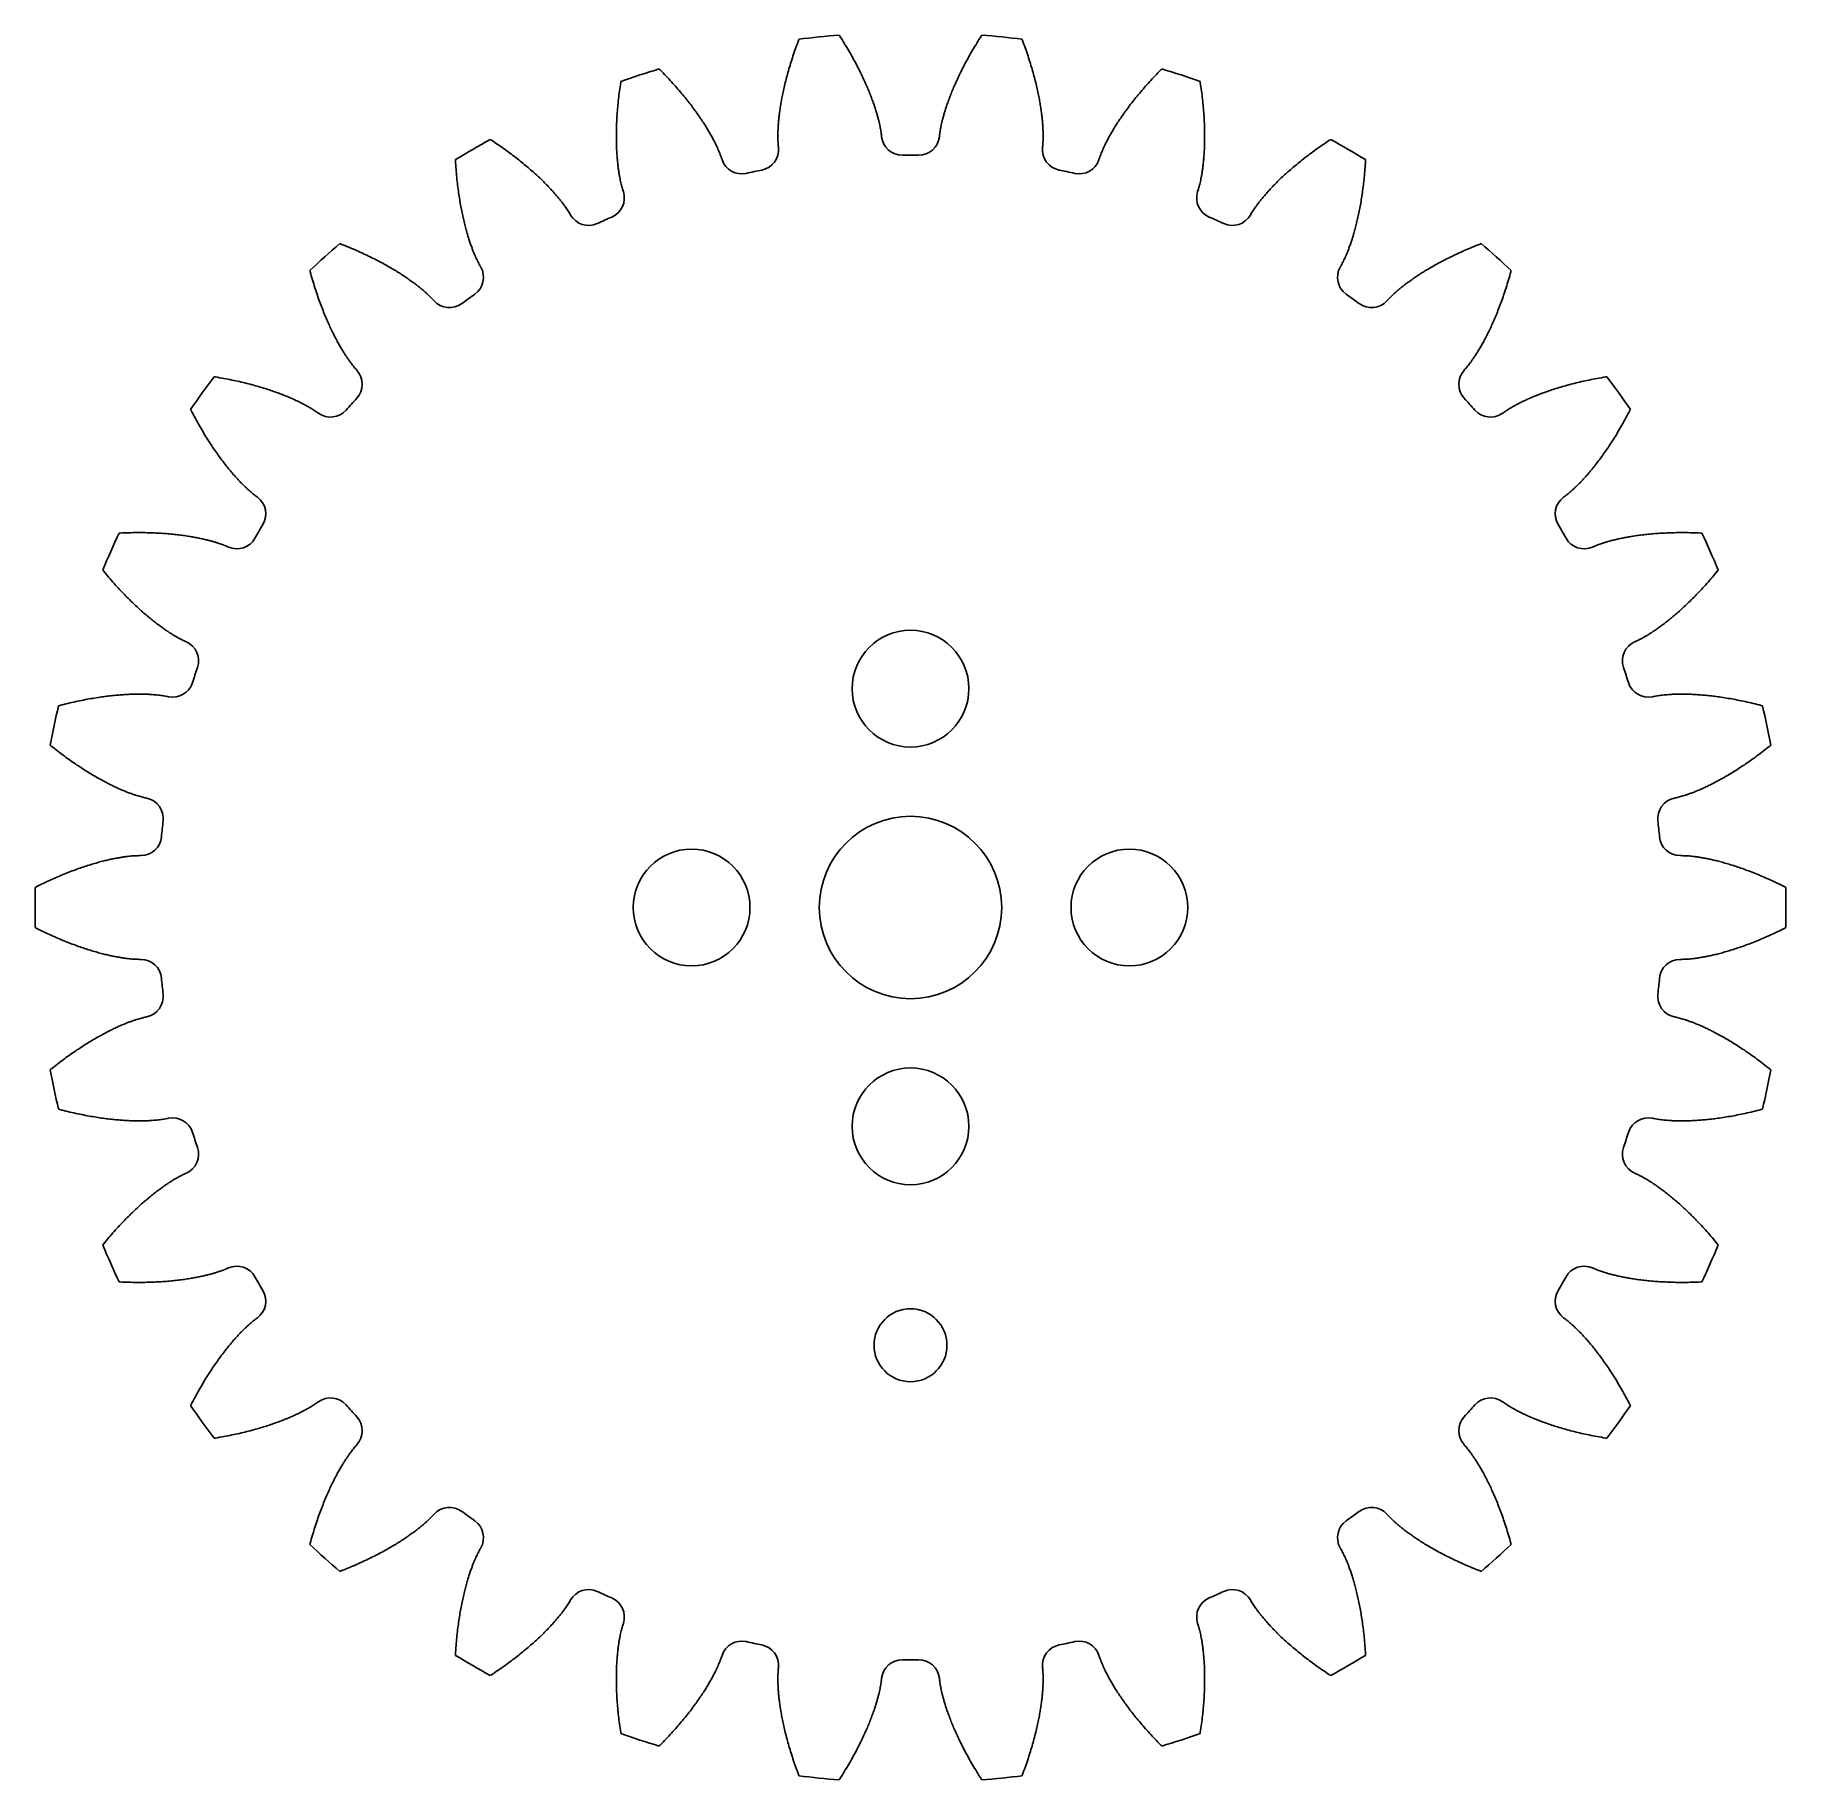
# Model space of a CAD drawing. Header units: millimetres. Extents: x -24 to 24, y -23.9 to 23.9.
import ezdxf

# ---------------------------------------------------------------- set-up
doc = ezdxf.new("R2010")
doc.units = ezdxf.units.MM

msp = doc.modelspace()

# ---------------------------------------------------------------- linework, layer by layer
at = {"color": 7, "linetype": 'Continuous', "lineweight": 25}
for centre, radius in [((0, 6), 1.6), ((0, 0), 2.5), ((-6, 0), 1.6), ((6, 0), 1.6), ((0, -6), 1.6), ((0, -12), 1)]:
    msp.add_circle(centre, radius, dxfattribs=at)
for centre, radius, start, end in [((0, 0), 24, 94.6811, 97.3189), ((0, 0), 24, 82.6811, 85.3189), ((0, 0), 24, 106.6811, 109.3189), ((0, 0), 24, 70.6811, 73.3189), ((-0.224, 21.194), 0.57, 186.3611, 270.6066), ((0.224, 21.194), 0.57, 269.3934, 353.6389), ((0, 0), 24, 118.6811, 121.3189), ((-4.187, 20.777), 0.57, 281.3934, 5.6389), ((4.187, 20.777), 0.57, 174.3611, 258.6066), ((0, 0), 24, 58.6811, 61.3189), ((-4.626, 20.684), 0.57, 198.3611, 282.6066), ((0, 0), 20.625, 101.3934, 102.6066), ((0, 0), 20.625, 89.3934, 90.6066), ((0, 0), 20.625, 77.3934, 78.6066), ((4.626, 20.684), 0.57, 257.3934, 341.6389), ((-8.415, 19.453), 0.57, 293.3934, 17.6389), ((8.415, 19.453), 0.57, 162.3611, 246.6066), ((-8.825, 19.27), 0.57, 210.3611, 294.6066), ((0, 0), 20.625, 113.3934, 114.6066), ((0, 0), 20.625, 65.3934, 66.6066), ((8.825, 19.27), 0.57, 245.3934, 329.6389), ((0, 0), 24, 130.6811, 133.3189), ((0, 0), 24, 46.6811, 49.3189), ((-12.276, 17.278), 0.57, 305.3934, 29.6389), ((12.276, 17.278), 0.57, 150.3611, 234.6066), ((0, 0), 20.625, 125.3934, 126.6066), ((0, 0), 20.625, 53.3934, 54.6066), ((-12.639, 17.014), 0.57, 222.3611, 306.6066), ((12.639, 17.014), 0.57, 233.3934, 317.6389), ((0, 0), 24, 142.6811, 145.3189), ((-15.6, 14.348), 0.57, 317.3934, 41.6389), ((15.6, 14.348), 0.57, 138.3611, 222.6066), ((0, 0), 24, 34.6811, 37.3189), ((0, 0), 20.625, 137.3934, 138.6066), ((0, 0), 20.625, 41.3934, 42.6066), ((-15.9, 14.015), 0.57, 234.3611, 318.6066), ((15.9, 14.015), 0.57, 221.3934, 305.6389), ((-18.242, 10.791), 0.57, 329.3934, 53.6389), ((18.242, 10.791), 0.57, 126.3611, 210.6066), ((0, 0), 24, 154.6811, 157.3189), ((-18.467, 10.403), 0.57, 246.3611, 330.6066), ((0, 0), 20.625, 149.3934, 150.6066), ((0, 0), 20.625, 29.3934, 30.6066), ((18.467, 10.403), 0.57, 209.3934, 293.6389), ((0, 0), 24, 22.6811, 25.3189), ((-20.087, 6.763), 0.57, 341.3934, 65.6389), ((20.087, 6.763), 0.57, 114.3611, 198.6066), ((0, 0), 20.625, 161.3934, 162.6066), ((0, 0), 20.625, 17.3934, 18.6066), ((-20.226, 6.336), 0.57, 258.3611, 342.6066), ((20.226, 6.336), 0.57, 197.3934, 281.6389), ((0, 0), 24, 166.6811, 169.3189), ((0, 0), 24, 10.6811, 13.3189), ((-21.054, 2.439), 0.57, 353.3934, 77.6389), ((21.054, 2.439), 0.57, 102.3611, 186.6066), ((-21.101, 1.992), 0.57, 270.3611, 354.6066), ((0, 0), 20.625, 173.3934, 174.6066), ((0, 0), 20.625, 5.3934, 6.6066), ((21.101, 1.992), 0.57, 185.3934, 269.6389), ((0, 0), 24, 178.6811, 181.3189), ((0, 0), 24, 358.6811, 1.3189), ((-21.101, -1.992), 0.57, 5.3934, 89.6389), ((21.101, -1.992), 0.57, 90.3611, 174.6066), ((-21.054, -2.439), 0.57, 282.3611, 6.6066), ((0, 0), 20.625, 185.3934, 186.6066), ((21.054, -2.439), 0.57, 173.3934, 257.6389), ((0, 0), 20.625, 353.3934, 354.6066), ((0, 0), 24, 190.6811, 193.3189), ((0, 0), 24, 346.6811, 349.3189), ((-20.226, -6.336), 0.57, 17.3934, 101.6389), ((0, 0), 20.625, 197.3934, 198.6066), ((0, 0), 20.625, 341.3934, 342.6066), ((20.226, -6.336), 0.57, 78.3611, 162.6066), ((-20.087, -6.763), 0.57, 294.3611, 18.6066), ((20.087, -6.763), 0.57, 161.3934, 245.6389), ((0, 0), 24, 202.6811, 205.3189), ((0, 0), 24, 334.6811, 337.3189), ((-18.467, -10.403), 0.57, 29.3934, 113.6389), ((18.467, -10.403), 0.57, 66.3611, 150.6066), ((0, 0), 20.625, 209.3934, 210.6066), ((-18.242, -10.791), 0.57, 306.3611, 30.6066), ((18.242, -10.791), 0.57, 149.3934, 233.6389), ((0, 0), 20.625, 329.3934, 330.6066), ((0, 0), 24, 214.6811, 217.3189), ((-15.9, -14.015), 0.57, 41.3934, 125.6389), ((0, 0), 20.625, 221.3934, 222.6066), ((0, 0), 20.625, 317.3934, 318.6066), ((15.9, -14.015), 0.57, 54.3611, 138.6066), ((0, 0), 24, 322.6811, 325.3189), ((-15.6, -14.348), 0.57, 318.3611, 42.6066), ((15.6, -14.348), 0.57, 137.3934, 221.6389), ((-12.639, -17.014), 0.57, 53.3934, 137.6389), ((0, 0), 20.625, 233.3934, 234.6066), ((0, 0), 20.625, 305.3934, 306.6066), ((12.639, -17.014), 0.57, 42.3611, 126.6066), ((-12.276, -17.278), 0.57, 330.3611, 54.6066), ((12.276, -17.278), 0.57, 125.3934, 209.6389), ((0, 0), 24, 226.6811, 229.3189), ((0, 0), 24, 310.6811, 313.3189), ((-8.825, -19.27), 0.57, 65.3934, 149.6389), ((8.825, -19.27), 0.57, 30.3611, 114.6066), ((0, 0), 20.625, 245.3934, 246.6066), ((-8.415, -19.453), 0.57, 342.3611, 66.6066), ((8.415, -19.453), 0.57, 113.3934, 197.6389), ((0, 0), 20.625, 293.3934, 294.6066), ((-4.626, -20.684), 0.57, 77.3934, 161.6389), ((0, 0), 20.625, 257.3934, 258.6066), ((0, 0), 20.625, 281.3934, 282.6066), ((4.626, -20.684), 0.57, 18.3611, 102.6066), ((0, 0), 24, 238.6811, 241.3189), ((-4.187, -20.777), 0.57, 354.3611, 78.6066), ((-0.224, -21.194), 0.57, 89.3934, 173.6389), ((0, 0), 20.625, 269.3934, 270.6066), ((0.224, -21.194), 0.57, 6.3611, 90.6066), ((4.187, -20.777), 0.57, 101.3934, 185.6389), ((0, 0), 24, 298.6811, 301.3189), ((0, 0), 24, 250.6811, 253.3189), ((0, 0), 24, 286.6811, 289.3189), ((0, 0), 24, 262.6811, 265.3189), ((0, 0), 24, 274.6811, 277.3189)]:
    msp.add_arc(centre, radius, start, end, dxfattribs=at)
for points, knots in [([(-3.62, 20.833), (-3.621, 20.85), (-3.627, 20.911), (-3.633, 20.994), (-3.636, 21.086), (-3.636, 21.159), (-3.635, 21.242), (-3.631, 21.335), (-3.626, 21.436), (-3.617, 21.547), (-3.605, 21.667), (-3.59, 21.796), (-3.57, 21.935), (-3.546, 22.081), (-3.517, 22.237), (-3.483, 22.401), (-3.443, 22.574), (-3.398, 22.755), (-3.346, 22.944), (-3.288, 23.141), (-3.222, 23.345), (-3.149, 23.557), (-3.093, 23.711), (-3.061, 23.794), (-3.057, 23.804)], [0.1146165, 0.1146165, 0.1146165, 0.1146165, 0.1254622, 0.1552512, 0.169305, 0.18542, 0.2035964, 0.223834, 0.246133, 0.2704933, 0.296915, 0.3253979, 0.3559422, 0.3885477, 0.4232146, 0.4599428, 0.4987324, 0.5395832, 0.5824954, 0.6274688, 0.6745036, 0.7235997, 0.7747571, 0.7819976, 0.7819976, 0.7819976, 0.7819976]), ([(-1.959, 23.92), (-1.953, 23.911), (-1.904, 23.836), (-1.817, 23.697), (-1.702, 23.505), (-1.595, 23.319), (-1.497, 23.138), (-1.407, 22.964), (-1.325, 22.797), (-1.251, 22.636), (-1.183, 22.482), (-1.123, 22.336), (-1.068, 22.197), (-1.021, 22.066), (-0.979, 21.943), (-0.942, 21.828), (-0.91, 21.722), (-0.884, 21.623), (-0.861, 21.534), (-0.843, 21.453), (-0.828, 21.381), (-0.811, 21.291), (-0.8, 21.208), (-0.793, 21.147), (-0.791, 21.131)], [0.3326189, 0.3326189, 0.3326189, 0.3326189, 0.3398594, 0.3910168, 0.4401129, 0.4871477, 0.5321212, 0.5750333, 0.6158842, 0.6546737, 0.6914019, 0.7260688, 0.7586744, 0.7892186, 0.8177016, 0.8441232, 0.8684835, 0.8907825, 0.9110201, 0.9291965, 0.9453115, 0.9593653, 0.9891543, 1, 1, 1, 1]), ([(0.791, 21.131), (0.793, 21.147), (0.8, 21.208), (0.811, 21.291), (0.828, 21.381), (0.843, 21.453), (0.861, 21.534), (0.884, 21.623), (0.91, 21.722), (0.942, 21.828), (0.979, 21.943), (1.021, 22.066), (1.068, 22.197), (1.123, 22.336), (1.183, 22.482), (1.251, 22.636), (1.325, 22.797), (1.407, 22.964), (1.497, 23.138), (1.595, 23.319), (1.702, 23.505), (1.817, 23.697), (1.904, 23.836), (1.953, 23.911), (1.959, 23.92)], [0.1146165, 0.1146165, 0.1146165, 0.1146165, 0.1254622, 0.1552512, 0.169305, 0.18542, 0.2035964, 0.223834, 0.246133, 0.2704933, 0.296915, 0.3253979, 0.3559422, 0.3885477, 0.4232146, 0.4599428, 0.4987324, 0.5395832, 0.5824954, 0.6274688, 0.6745036, 0.7235997, 0.7747571, 0.7819976, 0.7819976, 0.7819976, 0.7819976]), ([(3.057, 23.804), (3.061, 23.794), (3.093, 23.711), (3.149, 23.557), (3.222, 23.345), (3.288, 23.141), (3.346, 22.944), (3.398, 22.755), (3.443, 22.574), (3.483, 22.401), (3.517, 22.237), (3.546, 22.081), (3.57, 21.935), (3.59, 21.796), (3.605, 21.667), (3.617, 21.547), (3.626, 21.436), (3.631, 21.335), (3.635, 21.242), (3.636, 21.159), (3.636, 21.086), (3.633, 20.994), (3.627, 20.911), (3.621, 20.85), (3.62, 20.833)], [0.3326189, 0.3326189, 0.3326189, 0.3326189, 0.3398594, 0.3910168, 0.4401129, 0.4871477, 0.5321212, 0.5750333, 0.6158842, 0.6546737, 0.6914019, 0.7260688, 0.7586744, 0.7892186, 0.8177016, 0.8441232, 0.8684835, 0.8907825, 0.9110201, 0.9291965, 0.9453115, 0.9593653, 0.9891543, 1, 1, 1, 1]), ([(-7.872, 19.625), (-7.877, 19.641), (-7.896, 19.7), (-7.919, 19.78), (-7.94, 19.869), (-7.956, 19.941), (-7.972, 20.022), (-7.988, 20.113), (-8.003, 20.214), (-8.018, 20.324), (-8.031, 20.444), (-8.043, 20.574), (-8.052, 20.713), (-8.059, 20.862), (-8.064, 21.02), (-8.064, 21.188), (-8.062, 21.365), (-8.055, 21.551), (-8.043, 21.747), (-8.027, 21.952), (-8.006, 22.165), (-7.978, 22.388), (-7.955, 22.55), (-7.942, 22.638), (-7.94, 22.649)], [0.1146165, 0.1146165, 0.1146165, 0.1146165, 0.1254622, 0.1552512, 0.169305, 0.18542, 0.2035964, 0.223834, 0.246133, 0.2704933, 0.296915, 0.3253979, 0.3559422, 0.3885477, 0.4232146, 0.4599428, 0.4987324, 0.5395832, 0.5824954, 0.6274688, 0.6745036, 0.7235997, 0.7747571, 0.7819976, 0.7819976, 0.7819976, 0.7819976]), ([(-6.889, 22.99), (-6.881, 22.982), (-6.819, 22.919), (-6.705, 22.802), (-6.552, 22.638), (-6.409, 22.477), (-6.275, 22.321), (-6.151, 22.17), (-6.036, 22.023), (-5.93, 21.881), (-5.832, 21.745), (-5.742, 21.615), (-5.66, 21.49), (-5.586, 21.372), (-5.519, 21.26), (-5.46, 21.156), (-5.407, 21.058), (-5.36, 20.967), (-5.319, 20.884), (-5.285, 20.809), (-5.255, 20.741), (-5.22, 20.657), (-5.192, 20.579), (-5.172, 20.52), (-5.167, 20.504)], [0.3326189, 0.3326189, 0.3326189, 0.3326189, 0.3398594, 0.3910168, 0.4401129, 0.4871477, 0.5321212, 0.5750333, 0.6158842, 0.6546737, 0.6914019, 0.7260688, 0.7586744, 0.7892186, 0.8177016, 0.8441232, 0.8684835, 0.8907825, 0.9110201, 0.9291965, 0.9453115, 0.9593653, 0.9891543, 1, 1, 1, 1]), ([(5.167, 20.504), (5.172, 20.52), (5.192, 20.579), (5.22, 20.657), (5.255, 20.741), (5.285, 20.809), (5.319, 20.884), (5.36, 20.967), (5.407, 21.058), (5.46, 21.156), (5.519, 21.26), (5.586, 21.372), (5.66, 21.49), (5.742, 21.615), (5.832, 21.745), (5.93, 21.881), (6.036, 22.023), (6.151, 22.17), (6.275, 22.321), (6.409, 22.477), (6.552, 22.638), (6.705, 22.802), (6.819, 22.919), (6.881, 22.982), (6.889, 22.99)], [0.1146165, 0.1146165, 0.1146165, 0.1146165, 0.1254622, 0.1552512, 0.169305, 0.18542, 0.2035964, 0.223834, 0.246133, 0.2704933, 0.296915, 0.3253979, 0.3559422, 0.3885477, 0.4232146, 0.4599428, 0.4987324, 0.5395832, 0.5824954, 0.6274688, 0.6745036, 0.7235997, 0.7747571, 0.7819976, 0.7819976, 0.7819976, 0.7819976]), ([(7.94, 22.649), (7.942, 22.638), (7.955, 22.55), (7.978, 22.388), (8.006, 22.165), (8.027, 21.952), (8.043, 21.747), (8.055, 21.551), (8.062, 21.365), (8.064, 21.188), (8.064, 21.02), (8.059, 20.862), (8.052, 20.713), (8.043, 20.574), (8.031, 20.444), (8.018, 20.324), (8.003, 20.214), (7.988, 20.113), (7.972, 20.022), (7.956, 19.941), (7.94, 19.869), (7.919, 19.78), (7.896, 19.7), (7.877, 19.641), (7.872, 19.625)], [0.3326189, 0.3326189, 0.3326189, 0.3326189, 0.3398594, 0.3910168, 0.4401129, 0.4871477, 0.5321212, 0.5750333, 0.6158842, 0.6546737, 0.6914019, 0.7260688, 0.7586744, 0.7892186, 0.8177016, 0.8441232, 0.8684835, 0.8907825, 0.9110201, 0.9291965, 0.9453115, 0.9593653, 0.9891543, 1, 1, 1, 1]), ([(-11.518, 21.055), (-11.509, 21.049), (-11.435, 21.001), (-11.299, 20.91), (-11.115, 20.781), (-10.942, 20.654), (-10.779, 20.529), (-10.626, 20.406), (-10.483, 20.287), (-10.349, 20.17), (-10.225, 20.058), (-10.11, 19.949), (-10.005, 19.844), (-9.908, 19.744), (-9.819, 19.648), (-9.739, 19.558), (-9.667, 19.473), (-9.602, 19.395), (-9.545, 19.322), (-9.495, 19.255), (-9.453, 19.196), (-9.401, 19.12), (-9.357, 19.05), (-9.325, 18.996), (-9.317, 18.982)], [0.3326189, 0.3326189, 0.3326189, 0.3326189, 0.3398594, 0.3910168, 0.4401129, 0.4871477, 0.5321212, 0.5750333, 0.6158842, 0.6546737, 0.6914019, 0.7260688, 0.7586744, 0.7892186, 0.8177016, 0.8441232, 0.8684835, 0.8907825, 0.9110201, 0.9291965, 0.9453115, 0.9593653, 0.9891543, 1, 1, 1, 1]), ([(9.317, 18.982), (9.325, 18.996), (9.357, 19.05), (9.401, 19.12), (9.453, 19.196), (9.495, 19.255), (9.545, 19.322), (9.602, 19.395), (9.667, 19.473), (9.739, 19.558), (9.819, 19.648), (9.908, 19.744), (10.005, 19.844), (10.11, 19.949), (10.225, 20.058), (10.349, 20.17), (10.483, 20.287), (10.626, 20.406), (10.779, 20.529), (10.942, 20.654), (11.115, 20.781), (11.299, 20.91), (11.435, 21.001), (11.509, 21.049), (11.518, 21.055)], [0.1146165, 0.1146165, 0.1146165, 0.1146165, 0.1254622, 0.1552512, 0.169305, 0.18542, 0.2035964, 0.223834, 0.246133, 0.2704933, 0.296915, 0.3253979, 0.3559422, 0.3885477, 0.4232146, 0.4599428, 0.4987324, 0.5395832, 0.5824954, 0.6274688, 0.6745036, 0.7235997, 0.7747571, 0.7819976, 0.7819976, 0.7819976, 0.7819976]), ([(-11.78, 17.56), (-11.789, 17.574), (-11.819, 17.628), (-11.858, 17.702), (-11.898, 17.784), (-11.928, 17.851), (-11.961, 17.927), (-11.995, 18.013), (-12.031, 18.108), (-12.068, 18.213), (-12.106, 18.328), (-12.145, 18.452), (-12.183, 18.586), (-12.221, 18.73), (-12.258, 18.884), (-12.293, 19.048), (-12.327, 19.222), (-12.359, 19.406), (-12.389, 19.599), (-12.416, 19.803), (-12.439, 20.017), (-12.459, 20.24), (-12.47, 20.403), (-12.475, 20.492), (-12.475, 20.503)], [0.1146165, 0.1146165, 0.1146165, 0.1146165, 0.1254622, 0.1552512, 0.169305, 0.18542, 0.2035964, 0.223834, 0.246133, 0.2704933, 0.296915, 0.3253979, 0.3559422, 0.3885477, 0.4232146, 0.4599428, 0.4987324, 0.5395832, 0.5824954, 0.6274688, 0.6745036, 0.7235997, 0.7747571, 0.7819976, 0.7819976, 0.7819976, 0.7819976]), ([(12.475, 20.503), (12.475, 20.492), (12.47, 20.403), (12.459, 20.24), (12.439, 20.017), (12.416, 19.803), (12.389, 19.599), (12.359, 19.406), (12.327, 19.222), (12.293, 19.048), (12.258, 18.884), (12.221, 18.73), (12.183, 18.586), (12.145, 18.452), (12.106, 18.328), (12.068, 18.213), (12.031, 18.108), (11.995, 18.013), (11.961, 17.927), (11.928, 17.851), (11.898, 17.784), (11.858, 17.702), (11.819, 17.628), (11.789, 17.574), (11.78, 17.56)], [0.3326189, 0.3326189, 0.3326189, 0.3326189, 0.3398594, 0.3910168, 0.4401129, 0.4871477, 0.5321212, 0.5750333, 0.6158842, 0.6546737, 0.6914019, 0.7260688, 0.7586744, 0.7892186, 0.8177016, 0.8441232, 0.8684835, 0.8907825, 0.9110201, 0.9291965, 0.9453115, 0.9593653, 0.9891543, 1, 1, 1, 1]), ([(-15.644, 18.2), (-15.634, 18.196), (-15.551, 18.164), (-15.399, 18.103), (-15.193, 18.016), (-14.997, 17.927), (-14.812, 17.839), (-14.637, 17.751), (-14.472, 17.664), (-14.317, 17.578), (-14.172, 17.493), (-14.037, 17.411), (-13.912, 17.33), (-13.796, 17.252), (-13.69, 17.177), (-13.592, 17.106), (-13.504, 17.038), (-13.425, 16.974), (-13.354, 16.915), (-13.291, 16.86), (-13.237, 16.811), (-13.171, 16.748), (-13.113, 16.688), (-13.071, 16.642), (-13.06, 16.63)], [0.3326189, 0.3326189, 0.3326189, 0.3326189, 0.3398594, 0.3910168, 0.4401129, 0.4871477, 0.5321212, 0.5750333, 0.6158842, 0.6546737, 0.6914019, 0.7260688, 0.7586744, 0.7892186, 0.8177016, 0.8441232, 0.8684835, 0.8907825, 0.9110201, 0.9291965, 0.9453115, 0.9593653, 0.9891543, 1, 1, 1, 1]), ([(13.06, 16.63), (13.071, 16.642), (13.113, 16.688), (13.171, 16.748), (13.237, 16.811), (13.291, 16.86), (13.354, 16.915), (13.425, 16.974), (13.504, 17.038), (13.592, 17.106), (13.69, 17.177), (13.796, 17.252), (13.912, 17.33), (14.037, 17.411), (14.172, 17.493), (14.317, 17.578), (14.472, 17.664), (14.637, 17.751), (14.812, 17.839), (14.997, 17.927), (15.193, 18.016), (15.399, 18.103), (15.551, 18.164), (15.634, 18.196), (15.644, 18.2)], [0.1146165, 0.1146165, 0.1146165, 0.1146165, 0.1254622, 0.1552512, 0.169305, 0.18542, 0.2035964, 0.223834, 0.246133, 0.2704933, 0.296915, 0.3253979, 0.3559422, 0.3885477, 0.4232146, 0.4599428, 0.4987324, 0.5395832, 0.5824954, 0.6274688, 0.6745036, 0.7235997, 0.7747571, 0.7819976, 0.7819976, 0.7819976, 0.7819976]), ([(-15.174, 14.727), (-15.185, 14.739), (-15.226, 14.786), (-15.279, 14.849), (-15.335, 14.922), (-15.379, 14.981), (-15.426, 15.049), (-15.478, 15.126), (-15.533, 15.211), (-15.591, 15.306), (-15.652, 15.41), (-15.716, 15.524), (-15.781, 15.647), (-15.848, 15.78), (-15.916, 15.923), (-15.985, 16.076), (-16.055, 16.239), (-16.124, 16.412), (-16.193, 16.595), (-16.262, 16.789), (-16.329, 16.993), (-16.395, 17.207), (-16.439, 17.365), (-16.463, 17.45), (-16.465, 17.461)], [0.1146165, 0.1146165, 0.1146165, 0.1146165, 0.1254622, 0.1552512, 0.169305, 0.18542, 0.2035964, 0.223834, 0.246133, 0.2704933, 0.296915, 0.3253979, 0.3559422, 0.3885477, 0.4232146, 0.4599428, 0.4987324, 0.5395832, 0.5824954, 0.6274688, 0.6745036, 0.7235997, 0.7747571, 0.7819976, 0.7819976, 0.7819976, 0.7819976]), ([(16.465, 17.461), (16.463, 17.45), (16.439, 17.365), (16.395, 17.207), (16.329, 16.993), (16.262, 16.789), (16.193, 16.595), (16.124, 16.412), (16.055, 16.239), (15.985, 16.076), (15.916, 15.923), (15.848, 15.78), (15.781, 15.647), (15.716, 15.524), (15.652, 15.41), (15.591, 15.306), (15.533, 15.211), (15.478, 15.126), (15.426, 15.049), (15.379, 14.981), (15.335, 14.922), (15.279, 14.849), (15.226, 14.786), (15.185, 14.739), (15.174, 14.727)], [0.3326189, 0.3326189, 0.3326189, 0.3326189, 0.3398594, 0.3910168, 0.4401129, 0.4871477, 0.5321212, 0.5750333, 0.6158842, 0.6546737, 0.6914019, 0.7260688, 0.7586744, 0.7892186, 0.8177016, 0.8441232, 0.8684835, 0.8907825, 0.9110201, 0.9291965, 0.9453115, 0.9593653, 0.9891543, 1, 1, 1, 1]), ([(-19.087, 14.55), (-19.076, 14.548), (-18.988, 14.534), (-18.827, 14.506), (-18.607, 14.463), (-18.397, 14.418), (-18.197, 14.37), (-18.007, 14.32), (-17.828, 14.269), (-17.659, 14.217), (-17.499, 14.164), (-17.35, 14.112), (-17.211, 14.059), (-17.081, 14.007), (-16.962, 13.956), (-16.852, 13.906), (-16.752, 13.858), (-16.661, 13.812), (-16.579, 13.769), (-16.506, 13.729), (-16.443, 13.691), (-16.365, 13.644), (-16.296, 13.597), (-16.246, 13.561), (-16.232, 13.551)], [0.3326189, 0.3326189, 0.3326189, 0.3326189, 0.3398594, 0.3910168, 0.4401129, 0.4871477, 0.5321212, 0.5750333, 0.6158842, 0.6546737, 0.6914019, 0.7260688, 0.7586744, 0.7892186, 0.8177016, 0.8441232, 0.8684835, 0.8907825, 0.9110201, 0.9291965, 0.9453115, 0.9593653, 0.9891543, 1, 1, 1, 1]), ([(16.232, 13.551), (16.246, 13.561), (16.296, 13.597), (16.365, 13.644), (16.443, 13.691), (16.506, 13.729), (16.579, 13.769), (16.661, 13.812), (16.752, 13.858), (16.852, 13.906), (16.962, 13.956), (17.081, 14.007), (17.211, 14.059), (17.35, 14.112), (17.499, 14.164), (17.659, 14.217), (17.828, 14.269), (18.007, 14.32), (18.197, 14.37), (18.397, 14.418), (18.607, 14.463), (18.827, 14.506), (18.988, 14.534), (19.076, 14.548), (19.087, 14.55)], [0.1146165, 0.1146165, 0.1146165, 0.1146165, 0.1254622, 0.1552512, 0.169305, 0.18542, 0.2035964, 0.223834, 0.246133, 0.2704933, 0.296915, 0.3253979, 0.3559422, 0.3885477, 0.4232146, 0.4599428, 0.4987324, 0.5395832, 0.5824954, 0.6274688, 0.6745036, 0.7235997, 0.7747571, 0.7819976, 0.7819976, 0.7819976, 0.7819976]), ([(-17.904, 11.25), (-17.918, 11.26), (-17.967, 11.297), (-18.033, 11.348), (-18.102, 11.407), (-18.157, 11.456), (-18.218, 11.513), (-18.285, 11.577), (-18.356, 11.649), (-18.433, 11.73), (-18.514, 11.819), (-18.6, 11.917), (-18.689, 12.024), (-18.782, 12.14), (-18.879, 12.266), (-18.978, 12.401), (-19.08, 12.546), (-19.184, 12.701), (-19.29, 12.866), (-19.397, 13.041), (-19.505, 13.227), (-19.614, 13.423), (-19.69, 13.567), (-19.731, 13.646), (-19.736, 13.656)], [0.1146165, 0.1146165, 0.1146165, 0.1146165, 0.1254622, 0.1552512, 0.169305, 0.18542, 0.2035964, 0.223834, 0.246133, 0.2704933, 0.296915, 0.3253979, 0.3559422, 0.3885477, 0.4232146, 0.4599428, 0.4987324, 0.5395832, 0.5824954, 0.6274688, 0.6745036, 0.7235997, 0.7747571, 0.7819976, 0.7819976, 0.7819976, 0.7819976]), ([(19.736, 13.656), (19.731, 13.646), (19.69, 13.567), (19.614, 13.423), (19.505, 13.227), (19.397, 13.041), (19.29, 12.866), (19.184, 12.701), (19.08, 12.546), (18.978, 12.401), (18.879, 12.266), (18.782, 12.14), (18.689, 12.024), (18.6, 11.917), (18.514, 11.819), (18.433, 11.73), (18.356, 11.649), (18.285, 11.577), (18.218, 11.513), (18.157, 11.456), (18.102, 11.407), (18.033, 11.348), (17.967, 11.297), (17.918, 11.26), (17.904, 11.25)], [0.3326189, 0.3326189, 0.3326189, 0.3326189, 0.3398594, 0.3910168, 0.4401129, 0.4871477, 0.5321212, 0.5750333, 0.6158842, 0.6546737, 0.6914019, 0.7260688, 0.7586744, 0.7892186, 0.8177016, 0.8441232, 0.8684835, 0.8907825, 0.9110201, 0.9291965, 0.9453115, 0.9593653, 0.9891543, 1, 1, 1, 1]), ([(-21.695, 10.264), (-21.684, 10.264), (-21.595, 10.269), (-21.431, 10.275), (-21.207, 10.279), (-20.992, 10.278), (-20.787, 10.272), (-20.591, 10.263), (-20.405, 10.251), (-20.229, 10.235), (-20.062, 10.217), (-19.905, 10.196), (-19.758, 10.173), (-19.62, 10.149), (-19.493, 10.124), (-19.375, 10.098), (-19.267, 10.072), (-19.168, 10.047), (-19.079, 10.021), (-19, 9.997), (-18.93, 9.973), (-18.844, 9.943), (-18.767, 9.912), (-18.71, 9.887), (-18.695, 9.88)], [0.3326189, 0.3326189, 0.3326189, 0.3326189, 0.3398594, 0.3910168, 0.4401129, 0.4871477, 0.5321212, 0.5750333, 0.6158842, 0.6546737, 0.6914019, 0.7260688, 0.7586744, 0.7892186, 0.8177016, 0.8441232, 0.8684835, 0.8907825, 0.9110201, 0.9291965, 0.9453115, 0.9593653, 0.9891543, 1, 1, 1, 1]), ([(18.695, 9.88), (18.71, 9.887), (18.767, 9.912), (18.844, 9.943), (18.93, 9.973), (19, 9.997), (19.079, 10.021), (19.168, 10.047), (19.267, 10.072), (19.375, 10.098), (19.493, 10.124), (19.62, 10.149), (19.758, 10.173), (19.905, 10.196), (20.062, 10.217), (20.229, 10.235), (20.405, 10.251), (20.591, 10.263), (20.787, 10.272), (20.992, 10.278), (21.207, 10.279), (21.431, 10.275), (21.595, 10.269), (21.684, 10.264), (21.695, 10.264)], [0.1146165, 0.1146165, 0.1146165, 0.1146165, 0.1254622, 0.1552512, 0.169305, 0.18542, 0.2035964, 0.223834, 0.246133, 0.2704933, 0.296915, 0.3253979, 0.3559422, 0.3885477, 0.4232146, 0.4599428, 0.4987324, 0.5395832, 0.5824954, 0.6274688, 0.6745036, 0.7235997, 0.7747571, 0.7819976, 0.7819976, 0.7819976, 0.7819976]), ([(-19.852, 7.282), (-19.867, 7.289), (-19.923, 7.314), (-19.998, 7.351), (-20.078, 7.394), (-20.142, 7.431), (-20.214, 7.473), (-20.292, 7.522), (-20.377, 7.578), (-20.469, 7.641), (-20.567, 7.711), (-20.671, 7.79), (-20.781, 7.876), (-20.896, 7.97), (-21.016, 8.073), (-21.142, 8.184), (-21.271, 8.305), (-21.405, 8.435), (-21.543, 8.574), (-21.684, 8.723), (-21.829, 8.882), (-21.976, 9.051), (-22.081, 9.177), (-22.137, 9.246), (-22.144, 9.254)], [0.1146165, 0.1146165, 0.1146165, 0.1146165, 0.1254622, 0.1552512, 0.169305, 0.18542, 0.2035964, 0.223834, 0.246133, 0.2704933, 0.296915, 0.3253979, 0.3559422, 0.3885477, 0.4232146, 0.4599428, 0.4987324, 0.5395832, 0.5824954, 0.6274688, 0.6745036, 0.7235997, 0.7747571, 0.7819976, 0.7819976, 0.7819976, 0.7819976]), ([(22.144, 9.254), (22.137, 9.246), (22.081, 9.177), (21.976, 9.051), (21.829, 8.882), (21.684, 8.723), (21.543, 8.574), (21.405, 8.435), (21.271, 8.305), (21.142, 8.184), (21.016, 8.073), (20.896, 7.97), (20.781, 7.876), (20.671, 7.79), (20.567, 7.711), (20.469, 7.641), (20.377, 7.578), (20.292, 7.522), (20.214, 7.473), (20.142, 7.431), (20.078, 7.394), (19.998, 7.351), (19.923, 7.314), (19.867, 7.289), (19.852, 7.282)], [0.3326189, 0.3326189, 0.3326189, 0.3326189, 0.3398594, 0.3910168, 0.4401129, 0.4871477, 0.5321212, 0.5750333, 0.6158842, 0.6546737, 0.6914019, 0.7260688, 0.7586744, 0.7892186, 0.8177016, 0.8441232, 0.8684835, 0.8907825, 0.9110201, 0.9291965, 0.9453115, 0.9593653, 0.9891543, 1, 1, 1, 1]), ([(-23.354, 5.529), (-23.344, 5.532), (-23.258, 5.555), (-23.099, 5.595), (-22.881, 5.645), (-22.67, 5.689), (-22.469, 5.726), (-22.275, 5.758), (-22.09, 5.784), (-21.915, 5.806), (-21.748, 5.822), (-21.59, 5.835), (-21.441, 5.843), (-21.302, 5.848), (-21.172, 5.85), (-21.051, 5.85), (-20.94, 5.847), (-20.838, 5.842), (-20.746, 5.835), (-20.663, 5.828), (-20.59, 5.82), (-20.5, 5.808), (-20.418, 5.793), (-20.357, 5.781), (-20.341, 5.778)], [0.3326189, 0.3326189, 0.3326189, 0.3326189, 0.3398594, 0.3910168, 0.4401129, 0.4871477, 0.5321212, 0.5750333, 0.6158842, 0.6546737, 0.6914019, 0.7260688, 0.7586744, 0.7892186, 0.8177016, 0.8441232, 0.8684835, 0.8907825, 0.9110201, 0.9291965, 0.9453115, 0.9593653, 0.9891543, 1, 1, 1, 1]), ([(20.341, 5.778), (20.357, 5.781), (20.418, 5.793), (20.5, 5.808), (20.59, 5.82), (20.663, 5.828), (20.746, 5.835), (20.838, 5.842), (20.94, 5.847), (21.051, 5.85), (21.172, 5.85), (21.302, 5.848), (21.441, 5.843), (21.59, 5.835), (21.748, 5.822), (21.915, 5.806), (22.09, 5.784), (22.275, 5.758), (22.469, 5.726), (22.67, 5.689), (22.881, 5.645), (23.099, 5.595), (23.258, 5.555), (23.344, 5.532), (23.354, 5.529)], [0.1146165, 0.1146165, 0.1146165, 0.1146165, 0.1254622, 0.1552512, 0.169305, 0.18542, 0.2035964, 0.223834, 0.246133, 0.2704933, 0.296915, 0.3253979, 0.3559422, 0.3885477, 0.4232146, 0.4599428, 0.4987324, 0.5395832, 0.5824954, 0.6274688, 0.6745036, 0.7235997, 0.7747571, 0.7819976, 0.7819976, 0.7819976, 0.7819976]), ([(-20.932, 2.995), (-20.948, 2.999), (-21.009, 3.012), (-21.09, 3.032), (-21.177, 3.058), (-21.247, 3.081), (-21.326, 3.107), (-21.413, 3.139), (-21.508, 3.176), (-21.61, 3.218), (-21.721, 3.267), (-21.839, 3.322), (-21.964, 3.383), (-22.096, 3.451), (-22.236, 3.527), (-22.381, 3.61), (-22.533, 3.701), (-22.691, 3.8), (-22.855, 3.908), (-23.024, 4.024), (-23.199, 4.15), (-23.378, 4.284), (-23.506, 4.386), (-23.576, 4.441), (-23.584, 4.448)], [0.1146165, 0.1146165, 0.1146165, 0.1146165, 0.1254622, 0.1552512, 0.169305, 0.18542, 0.2035964, 0.223834, 0.246133, 0.2704933, 0.296915, 0.3253979, 0.3559422, 0.3885477, 0.4232146, 0.4599428, 0.4987324, 0.5395832, 0.5824954, 0.6274688, 0.6745036, 0.7235997, 0.7747571, 0.7819976, 0.7819976, 0.7819976, 0.7819976]), ([(23.584, 4.448), (23.576, 4.441), (23.506, 4.386), (23.378, 4.284), (23.199, 4.15), (23.024, 4.024), (22.855, 3.908), (22.691, 3.8), (22.533, 3.701), (22.381, 3.61), (22.236, 3.527), (22.096, 3.451), (21.964, 3.383), (21.839, 3.322), (21.721, 3.267), (21.61, 3.218), (21.508, 3.176), (21.413, 3.139), (21.326, 3.107), (21.247, 3.081), (21.177, 3.058), (21.09, 3.032), (21.009, 3.012), (20.948, 2.999), (20.932, 2.995)], [0.3326189, 0.3326189, 0.3326189, 0.3326189, 0.3398594, 0.3910168, 0.4401129, 0.4871477, 0.5321212, 0.5750333, 0.6158842, 0.6546737, 0.6914019, 0.7260688, 0.7586744, 0.7892186, 0.8177016, 0.8441232, 0.8684835, 0.8907825, 0.9110201, 0.9291965, 0.9453115, 0.9593653, 0.9891543, 1, 1, 1, 1]), ([(-23.994, 0.552), (-23.984, 0.557), (-23.904, 0.598), (-23.758, 0.67), (-23.554, 0.764), (-23.358, 0.851), (-23.168, 0.93), (-22.985, 1.001), (-22.81, 1.065), (-22.643, 1.122), (-22.483, 1.173), (-22.331, 1.218), (-22.188, 1.258), (-22.052, 1.292), (-21.925, 1.321), (-21.807, 1.345), (-21.698, 1.365), (-21.597, 1.382), (-21.506, 1.394), (-21.423, 1.404), (-21.35, 1.412), (-21.259, 1.419), (-21.176, 1.421), (-21.114, 1.422), (-21.098, 1.422)], [0.3326189, 0.3326189, 0.3326189, 0.3326189, 0.3398594, 0.3910168, 0.4401129, 0.4871477, 0.5321212, 0.5750333, 0.6158842, 0.6546737, 0.6914019, 0.7260688, 0.7586744, 0.7892186, 0.8177016, 0.8441232, 0.8684835, 0.8907825, 0.9110201, 0.9291965, 0.9453115, 0.9593653, 0.9891543, 1, 1, 1, 1]), ([(21.098, 1.422), (21.114, 1.422), (21.176, 1.421), (21.259, 1.419), (21.35, 1.412), (21.423, 1.404), (21.506, 1.394), (21.597, 1.382), (21.698, 1.365), (21.807, 1.345), (21.925, 1.321), (22.052, 1.292), (22.188, 1.258), (22.331, 1.218), (22.483, 1.173), (22.643, 1.122), (22.81, 1.065), (22.985, 1.001), (23.168, 0.93), (23.358, 0.851), (23.554, 0.764), (23.758, 0.67), (23.904, 0.598), (23.984, 0.557), (23.994, 0.552)], [0.1146165, 0.1146165, 0.1146165, 0.1146165, 0.1254622, 0.1552512, 0.169305, 0.18542, 0.2035964, 0.223834, 0.246133, 0.2704933, 0.296915, 0.3253979, 0.3559422, 0.3885477, 0.4232146, 0.4599428, 0.4987324, 0.5395832, 0.5824954, 0.6274688, 0.6745036, 0.7235997, 0.7747571, 0.7819976, 0.7819976, 0.7819976, 0.7819976]), ([(-21.098, -1.422), (-21.114, -1.422), (-21.176, -1.421), (-21.259, -1.419), (-21.35, -1.412), (-21.423, -1.404), (-21.506, -1.394), (-21.597, -1.382), (-21.698, -1.365), (-21.807, -1.345), (-21.925, -1.321), (-22.052, -1.292), (-22.188, -1.258), (-22.331, -1.218), (-22.483, -1.173), (-22.643, -1.122), (-22.81, -1.065), (-22.985, -1.001), (-23.168, -0.93), (-23.358, -0.851), (-23.554, -0.764), (-23.758, -0.67), (-23.904, -0.598), (-23.984, -0.557), (-23.994, -0.552)], [0.1146165, 0.1146165, 0.1146165, 0.1146165, 0.1254622, 0.1552512, 0.169305, 0.18542, 0.2035964, 0.223834, 0.246133, 0.2704933, 0.296915, 0.3253979, 0.3559422, 0.3885477, 0.4232146, 0.4599428, 0.4987324, 0.5395832, 0.5824954, 0.6274688, 0.6745036, 0.7235997, 0.7747571, 0.7819976, 0.7819976, 0.7819976, 0.7819976]), ([(23.994, -0.552), (23.984, -0.557), (23.904, -0.598), (23.758, -0.67), (23.554, -0.764), (23.358, -0.851), (23.168, -0.93), (22.985, -1.001), (22.81, -1.065), (22.643, -1.122), (22.483, -1.173), (22.331, -1.218), (22.188, -1.258), (22.052, -1.292), (21.925, -1.321), (21.807, -1.345), (21.698, -1.365), (21.597, -1.382), (21.506, -1.394), (21.423, -1.404), (21.35, -1.412), (21.259, -1.419), (21.176, -1.421), (21.114, -1.422), (21.098, -1.422)], [0.3326189, 0.3326189, 0.3326189, 0.3326189, 0.3398594, 0.3910168, 0.4401129, 0.4871477, 0.5321212, 0.5750333, 0.6158842, 0.6546737, 0.6914019, 0.7260688, 0.7586744, 0.7892186, 0.8177016, 0.8441232, 0.8684835, 0.8907825, 0.9110201, 0.9291965, 0.9453115, 0.9593653, 0.9891543, 1, 1, 1, 1]), ([(-23.584, -4.448), (-23.576, -4.441), (-23.506, -4.386), (-23.378, -4.284), (-23.199, -4.15), (-23.024, -4.024), (-22.855, -3.908), (-22.691, -3.8), (-22.533, -3.701), (-22.381, -3.61), (-22.236, -3.527), (-22.096, -3.451), (-21.964, -3.383), (-21.839, -3.322), (-21.721, -3.267), (-21.61, -3.218), (-21.508, -3.176), (-21.413, -3.139), (-21.326, -3.107), (-21.247, -3.081), (-21.177, -3.058), (-21.09, -3.032), (-21.009, -3.012), (-20.948, -2.999), (-20.932, -2.995)], [0.3326189, 0.3326189, 0.3326189, 0.3326189, 0.3398594, 0.3910168, 0.4401129, 0.4871477, 0.5321212, 0.5750333, 0.6158842, 0.6546737, 0.6914019, 0.7260688, 0.7586744, 0.7892186, 0.8177016, 0.8441232, 0.8684835, 0.8907825, 0.9110201, 0.9291965, 0.9453115, 0.9593653, 0.9891543, 1, 1, 1, 1]), ([(20.932, -2.995), (20.948, -2.999), (21.009, -3.012), (21.09, -3.032), (21.177, -3.058), (21.247, -3.081), (21.326, -3.107), (21.413, -3.139), (21.508, -3.176), (21.61, -3.218), (21.721, -3.267), (21.839, -3.322), (21.964, -3.383), (22.096, -3.451), (22.236, -3.527), (22.381, -3.61), (22.533, -3.701), (22.691, -3.8), (22.855, -3.908), (23.024, -4.024), (23.199, -4.15), (23.378, -4.284), (23.506, -4.386), (23.576, -4.441), (23.584, -4.448)], [0.1146165, 0.1146165, 0.1146165, 0.1146165, 0.1254622, 0.1552512, 0.169305, 0.18542, 0.2035964, 0.223834, 0.246133, 0.2704933, 0.296915, 0.3253979, 0.3559422, 0.3885477, 0.4232146, 0.4599428, 0.4987324, 0.5395832, 0.5824954, 0.6274688, 0.6745036, 0.7235997, 0.7747571, 0.7819976, 0.7819976, 0.7819976, 0.7819976]), ([(-20.341, -5.778), (-20.357, -5.781), (-20.418, -5.793), (-20.5, -5.808), (-20.59, -5.82), (-20.663, -5.828), (-20.746, -5.835), (-20.838, -5.842), (-20.94, -5.847), (-21.051, -5.85), (-21.172, -5.85), (-21.302, -5.848), (-21.441, -5.843), (-21.59, -5.835), (-21.748, -5.822), (-21.915, -5.806), (-22.09, -5.784), (-22.275, -5.758), (-22.469, -5.726), (-22.67, -5.689), (-22.881, -5.645), (-23.099, -5.595), (-23.258, -5.555), (-23.344, -5.532), (-23.354, -5.529)], [0.1146165, 0.1146165, 0.1146165, 0.1146165, 0.1254622, 0.1552512, 0.169305, 0.18542, 0.2035964, 0.223834, 0.246133, 0.2704933, 0.296915, 0.3253979, 0.3559422, 0.3885477, 0.4232146, 0.4599428, 0.4987324, 0.5395832, 0.5824954, 0.6274688, 0.6745036, 0.7235997, 0.7747571, 0.7819976, 0.7819976, 0.7819976, 0.7819976]), ([(23.354, -5.529), (23.344, -5.532), (23.258, -5.555), (23.099, -5.595), (22.881, -5.645), (22.67, -5.689), (22.469, -5.726), (22.275, -5.758), (22.09, -5.784), (21.915, -5.806), (21.748, -5.822), (21.59, -5.835), (21.441, -5.843), (21.302, -5.848), (21.172, -5.85), (21.051, -5.85), (20.94, -5.847), (20.838, -5.842), (20.746, -5.835), (20.663, -5.828), (20.59, -5.82), (20.5, -5.808), (20.418, -5.793), (20.357, -5.781), (20.341, -5.778)], [0.3326189, 0.3326189, 0.3326189, 0.3326189, 0.3398594, 0.3910168, 0.4401129, 0.4871477, 0.5321212, 0.5750333, 0.6158842, 0.6546737, 0.6914019, 0.7260688, 0.7586744, 0.7892186, 0.8177016, 0.8441232, 0.8684835, 0.8907825, 0.9110201, 0.9291965, 0.9453115, 0.9593653, 0.9891543, 1, 1, 1, 1]), ([(-22.144, -9.254), (-22.137, -9.246), (-22.081, -9.177), (-21.976, -9.051), (-21.829, -8.882), (-21.684, -8.723), (-21.543, -8.574), (-21.405, -8.435), (-21.271, -8.305), (-21.142, -8.184), (-21.016, -8.073), (-20.896, -7.97), (-20.781, -7.876), (-20.671, -7.79), (-20.567, -7.711), (-20.469, -7.641), (-20.377, -7.578), (-20.292, -7.522), (-20.214, -7.473), (-20.142, -7.431), (-20.078, -7.394), (-19.998, -7.351), (-19.923, -7.314), (-19.867, -7.289), (-19.852, -7.282)], [0.3326189, 0.3326189, 0.3326189, 0.3326189, 0.3398594, 0.3910168, 0.4401129, 0.4871477, 0.5321212, 0.5750333, 0.6158842, 0.6546737, 0.6914019, 0.7260688, 0.7586744, 0.7892186, 0.8177016, 0.8441232, 0.8684835, 0.8907825, 0.9110201, 0.9291965, 0.9453115, 0.9593653, 0.9891543, 1, 1, 1, 1]), ([(19.852, -7.282), (19.867, -7.289), (19.923, -7.314), (19.998, -7.351), (20.078, -7.394), (20.142, -7.431), (20.214, -7.473), (20.292, -7.522), (20.377, -7.578), (20.469, -7.641), (20.567, -7.711), (20.671, -7.79), (20.781, -7.876), (20.896, -7.97), (21.016, -8.073), (21.142, -8.184), (21.271, -8.305), (21.405, -8.435), (21.543, -8.574), (21.684, -8.723), (21.829, -8.882), (21.976, -9.051), (22.081, -9.177), (22.137, -9.246), (22.144, -9.254)], [0.1146165, 0.1146165, 0.1146165, 0.1146165, 0.1254622, 0.1552512, 0.169305, 0.18542, 0.2035964, 0.223834, 0.246133, 0.2704933, 0.296915, 0.3253979, 0.3559422, 0.3885477, 0.4232146, 0.4599428, 0.4987324, 0.5395832, 0.5824954, 0.6274688, 0.6745036, 0.7235997, 0.7747571, 0.7819976, 0.7819976, 0.7819976, 0.7819976]), ([(-18.695, -9.88), (-18.71, -9.887), (-18.767, -9.912), (-18.844, -9.943), (-18.93, -9.973), (-19, -9.997), (-19.079, -10.021), (-19.168, -10.047), (-19.267, -10.072), (-19.375, -10.098), (-19.493, -10.124), (-19.62, -10.149), (-19.758, -10.173), (-19.905, -10.196), (-20.062, -10.217), (-20.229, -10.235), (-20.405, -10.251), (-20.591, -10.263), (-20.787, -10.272), (-20.992, -10.278), (-21.207, -10.279), (-21.431, -10.275), (-21.595, -10.269), (-21.684, -10.264), (-21.695, -10.264)], [0.1146165, 0.1146165, 0.1146165, 0.1146165, 0.1254622, 0.1552512, 0.169305, 0.18542, 0.2035964, 0.223834, 0.246133, 0.2704933, 0.296915, 0.3253979, 0.3559422, 0.3885477, 0.4232146, 0.4599428, 0.4987324, 0.5395832, 0.5824954, 0.6274688, 0.6745036, 0.7235997, 0.7747571, 0.7819976, 0.7819976, 0.7819976, 0.7819976]), ([(21.695, -10.264), (21.684, -10.264), (21.595, -10.269), (21.431, -10.275), (21.207, -10.279), (20.992, -10.278), (20.787, -10.272), (20.591, -10.263), (20.405, -10.251), (20.229, -10.235), (20.062, -10.217), (19.905, -10.196), (19.758, -10.173), (19.62, -10.149), (19.493, -10.124), (19.375, -10.098), (19.267, -10.072), (19.168, -10.047), (19.079, -10.021), (19, -9.997), (18.93, -9.973), (18.844, -9.943), (18.767, -9.912), (18.71, -9.887), (18.695, -9.88)], [0.3326189, 0.3326189, 0.3326189, 0.3326189, 0.3398594, 0.3910168, 0.4401129, 0.4871477, 0.5321212, 0.5750333, 0.6158842, 0.6546737, 0.6914019, 0.7260688, 0.7586744, 0.7892186, 0.8177016, 0.8441232, 0.8684835, 0.8907825, 0.9110201, 0.9291965, 0.9453115, 0.9593653, 0.9891543, 1, 1, 1, 1]), ([(-19.736, -13.656), (-19.731, -13.646), (-19.69, -13.567), (-19.614, -13.423), (-19.505, -13.227), (-19.397, -13.041), (-19.29, -12.866), (-19.184, -12.701), (-19.08, -12.546), (-18.978, -12.401), (-18.879, -12.266), (-18.782, -12.14), (-18.689, -12.024), (-18.6, -11.917), (-18.514, -11.819), (-18.433, -11.73), (-18.356, -11.649), (-18.285, -11.577), (-18.218, -11.513), (-18.157, -11.456), (-18.102, -11.407), (-18.033, -11.348), (-17.967, -11.297), (-17.918, -11.26), (-17.904, -11.25)], [0.3326189, 0.3326189, 0.3326189, 0.3326189, 0.3398594, 0.3910168, 0.4401129, 0.4871477, 0.5321212, 0.5750333, 0.6158842, 0.6546737, 0.6914019, 0.7260688, 0.7586744, 0.7892186, 0.8177016, 0.8441232, 0.8684835, 0.8907825, 0.9110201, 0.9291965, 0.9453115, 0.9593653, 0.9891543, 1, 1, 1, 1]), ([(17.904, -11.25), (17.918, -11.26), (17.967, -11.297), (18.033, -11.348), (18.102, -11.407), (18.157, -11.456), (18.218, -11.513), (18.285, -11.577), (18.356, -11.649), (18.433, -11.73), (18.514, -11.819), (18.6, -11.917), (18.689, -12.024), (18.782, -12.14), (18.879, -12.266), (18.978, -12.401), (19.08, -12.546), (19.184, -12.701), (19.29, -12.866), (19.397, -13.041), (19.505, -13.227), (19.614, -13.423), (19.69, -13.567), (19.731, -13.646), (19.736, -13.656)], [0.1146165, 0.1146165, 0.1146165, 0.1146165, 0.1254622, 0.1552512, 0.169305, 0.18542, 0.2035964, 0.223834, 0.246133, 0.2704933, 0.296915, 0.3253979, 0.3559422, 0.3885477, 0.4232146, 0.4599428, 0.4987324, 0.5395832, 0.5824954, 0.6274688, 0.6745036, 0.7235997, 0.7747571, 0.7819976, 0.7819976, 0.7819976, 0.7819976]), ([(-16.232, -13.551), (-16.246, -13.561), (-16.296, -13.597), (-16.365, -13.644), (-16.443, -13.691), (-16.506, -13.729), (-16.579, -13.769), (-16.661, -13.812), (-16.752, -13.858), (-16.852, -13.906), (-16.962, -13.956), (-17.081, -14.007), (-17.211, -14.059), (-17.35, -14.112), (-17.499, -14.164), (-17.659, -14.217), (-17.828, -14.269), (-18.007, -14.32), (-18.197, -14.37), (-18.397, -14.418), (-18.607, -14.463), (-18.827, -14.506), (-18.988, -14.534), (-19.076, -14.548), (-19.087, -14.55)], [0.1146165, 0.1146165, 0.1146165, 0.1146165, 0.1254622, 0.1552512, 0.169305, 0.18542, 0.2035964, 0.223834, 0.246133, 0.2704933, 0.296915, 0.3253979, 0.3559422, 0.3885477, 0.4232146, 0.4599428, 0.4987324, 0.5395832, 0.5824954, 0.6274688, 0.6745036, 0.7235997, 0.7747571, 0.7819976, 0.7819976, 0.7819976, 0.7819976]), ([(19.087, -14.55), (19.076, -14.548), (18.988, -14.534), (18.827, -14.506), (18.607, -14.463), (18.397, -14.418), (18.197, -14.37), (18.007, -14.32), (17.828, -14.269), (17.659, -14.217), (17.499, -14.164), (17.35, -14.112), (17.211, -14.059), (17.081, -14.007), (16.962, -13.956), (16.852, -13.906), (16.752, -13.858), (16.661, -13.812), (16.579, -13.769), (16.506, -13.729), (16.443, -13.691), (16.365, -13.644), (16.296, -13.597), (16.246, -13.561), (16.232, -13.551)], [0.3326189, 0.3326189, 0.3326189, 0.3326189, 0.3398594, 0.3910168, 0.4401129, 0.4871477, 0.5321212, 0.5750333, 0.6158842, 0.6546737, 0.6914019, 0.7260688, 0.7586744, 0.7892186, 0.8177016, 0.8441232, 0.8684835, 0.8907825, 0.9110201, 0.9291965, 0.9453115, 0.9593653, 0.9891543, 1, 1, 1, 1]), ([(-16.465, -17.461), (-16.463, -17.45), (-16.439, -17.365), (-16.395, -17.207), (-16.329, -16.993), (-16.262, -16.789), (-16.193, -16.595), (-16.124, -16.412), (-16.055, -16.239), (-15.985, -16.076), (-15.916, -15.923), (-15.848, -15.78), (-15.781, -15.647), (-15.716, -15.524), (-15.652, -15.41), (-15.591, -15.306), (-15.533, -15.211), (-15.478, -15.126), (-15.426, -15.049), (-15.379, -14.981), (-15.335, -14.922), (-15.279, -14.849), (-15.226, -14.786), (-15.185, -14.739), (-15.174, -14.727)], [0.3326189, 0.3326189, 0.3326189, 0.3326189, 0.3398594, 0.3910168, 0.4401129, 0.4871477, 0.5321212, 0.5750333, 0.6158842, 0.6546737, 0.6914019, 0.7260688, 0.7586744, 0.7892186, 0.8177016, 0.8441232, 0.8684835, 0.8907825, 0.9110201, 0.9291965, 0.9453115, 0.9593653, 0.9891543, 1, 1, 1, 1]), ([(15.174, -14.727), (15.185, -14.739), (15.226, -14.786), (15.279, -14.849), (15.335, -14.922), (15.379, -14.981), (15.426, -15.049), (15.478, -15.126), (15.533, -15.211), (15.591, -15.306), (15.652, -15.41), (15.716, -15.524), (15.781, -15.647), (15.848, -15.78), (15.916, -15.923), (15.985, -16.076), (16.055, -16.239), (16.124, -16.412), (16.193, -16.595), (16.262, -16.789), (16.329, -16.993), (16.395, -17.207), (16.439, -17.365), (16.463, -17.45), (16.465, -17.461)], [0.1146165, 0.1146165, 0.1146165, 0.1146165, 0.1254622, 0.1552512, 0.169305, 0.18542, 0.2035964, 0.223834, 0.246133, 0.2704933, 0.296915, 0.3253979, 0.3559422, 0.3885477, 0.4232146, 0.4599428, 0.4987324, 0.5395832, 0.5824954, 0.6274688, 0.6745036, 0.7235997, 0.7747571, 0.7819976, 0.7819976, 0.7819976, 0.7819976]), ([(-13.06, -16.63), (-13.071, -16.642), (-13.113, -16.688), (-13.171, -16.748), (-13.237, -16.811), (-13.291, -16.86), (-13.354, -16.915), (-13.425, -16.974), (-13.504, -17.038), (-13.592, -17.106), (-13.69, -17.177), (-13.796, -17.252), (-13.912, -17.33), (-14.037, -17.411), (-14.172, -17.493), (-14.317, -17.578), (-14.472, -17.664), (-14.637, -17.751), (-14.812, -17.839), (-14.997, -17.927), (-15.193, -18.016), (-15.399, -18.103), (-15.551, -18.164), (-15.634, -18.196), (-15.644, -18.2)], [0.1146165, 0.1146165, 0.1146165, 0.1146165, 0.1254622, 0.1552512, 0.169305, 0.18542, 0.2035964, 0.223834, 0.246133, 0.2704933, 0.296915, 0.3253979, 0.3559422, 0.3885477, 0.4232146, 0.4599428, 0.4987324, 0.5395832, 0.5824954, 0.6274688, 0.6745036, 0.7235997, 0.7747571, 0.7819976, 0.7819976, 0.7819976, 0.7819976]), ([(15.644, -18.2), (15.634, -18.196), (15.551, -18.164), (15.399, -18.103), (15.193, -18.016), (14.997, -17.927), (14.812, -17.839), (14.637, -17.751), (14.472, -17.664), (14.317, -17.578), (14.172, -17.493), (14.037, -17.411), (13.912, -17.33), (13.796, -17.252), (13.69, -17.177), (13.592, -17.106), (13.504, -17.038), (13.425, -16.974), (13.354, -16.915), (13.291, -16.86), (13.237, -16.811), (13.171, -16.748), (13.113, -16.688), (13.071, -16.642), (13.06, -16.63)], [0.3326189, 0.3326189, 0.3326189, 0.3326189, 0.3398594, 0.3910168, 0.4401129, 0.4871477, 0.5321212, 0.5750333, 0.6158842, 0.6546737, 0.6914019, 0.7260688, 0.7586744, 0.7892186, 0.8177016, 0.8441232, 0.8684835, 0.8907825, 0.9110201, 0.9291965, 0.9453115, 0.9593653, 0.9891543, 1, 1, 1, 1]), ([(-12.475, -20.503), (-12.475, -20.492), (-12.47, -20.403), (-12.459, -20.24), (-12.439, -20.017), (-12.416, -19.803), (-12.389, -19.599), (-12.359, -19.406), (-12.327, -19.222), (-12.293, -19.048), (-12.258, -18.884), (-12.221, -18.73), (-12.183, -18.586), (-12.145, -18.452), (-12.106, -18.328), (-12.068, -18.213), (-12.031, -18.108), (-11.995, -18.013), (-11.961, -17.927), (-11.928, -17.851), (-11.898, -17.784), (-11.858, -17.702), (-11.819, -17.628), (-11.789, -17.574), (-11.78, -17.56)], [0.3326189, 0.3326189, 0.3326189, 0.3326189, 0.3398594, 0.3910168, 0.4401129, 0.4871477, 0.5321212, 0.5750333, 0.6158842, 0.6546737, 0.6914019, 0.7260688, 0.7586744, 0.7892186, 0.8177016, 0.8441232, 0.8684835, 0.8907825, 0.9110201, 0.9291965, 0.9453115, 0.9593653, 0.9891543, 1, 1, 1, 1]), ([(11.78, -17.56), (11.789, -17.574), (11.819, -17.628), (11.858, -17.702), (11.898, -17.784), (11.928, -17.851), (11.961, -17.927), (11.995, -18.013), (12.031, -18.108), (12.068, -18.213), (12.106, -18.328), (12.145, -18.452), (12.183, -18.586), (12.221, -18.73), (12.258, -18.884), (12.293, -19.048), (12.327, -19.222), (12.359, -19.406), (12.389, -19.599), (12.416, -19.803), (12.439, -20.017), (12.459, -20.24), (12.47, -20.403), (12.475, -20.492), (12.475, -20.503)], [0.1146165, 0.1146165, 0.1146165, 0.1146165, 0.1254622, 0.1552512, 0.169305, 0.18542, 0.2035964, 0.223834, 0.246133, 0.2704933, 0.296915, 0.3253979, 0.3559422, 0.3885477, 0.4232146, 0.4599428, 0.4987324, 0.5395832, 0.5824954, 0.6274688, 0.6745036, 0.7235997, 0.7747571, 0.7819976, 0.7819976, 0.7819976, 0.7819976]), ([(-9.317, -18.982), (-9.325, -18.996), (-9.357, -19.05), (-9.401, -19.12), (-9.453, -19.196), (-9.495, -19.255), (-9.545, -19.322), (-9.602, -19.395), (-9.667, -19.473), (-9.739, -19.558), (-9.819, -19.648), (-9.908, -19.744), (-10.005, -19.844), (-10.11, -19.949), (-10.225, -20.058), (-10.349, -20.17), (-10.483, -20.287), (-10.626, -20.406), (-10.779, -20.529), (-10.942, -20.654), (-11.115, -20.781), (-11.299, -20.91), (-11.435, -21.001), (-11.509, -21.049), (-11.518, -21.055)], [0.1146165, 0.1146165, 0.1146165, 0.1146165, 0.1254622, 0.1552512, 0.169305, 0.18542, 0.2035964, 0.223834, 0.246133, 0.2704933, 0.296915, 0.3253979, 0.3559422, 0.3885477, 0.4232146, 0.4599428, 0.4987324, 0.5395832, 0.5824954, 0.6274688, 0.6745036, 0.7235997, 0.7747571, 0.7819976, 0.7819976, 0.7819976, 0.7819976]), ([(11.518, -21.055), (11.509, -21.049), (11.435, -21.001), (11.299, -20.91), (11.115, -20.781), (10.942, -20.654), (10.779, -20.529), (10.626, -20.406), (10.483, -20.287), (10.349, -20.17), (10.225, -20.058), (10.11, -19.949), (10.005, -19.844), (9.908, -19.744), (9.819, -19.648), (9.739, -19.558), (9.667, -19.473), (9.602, -19.395), (9.545, -19.322), (9.495, -19.255), (9.453, -19.196), (9.401, -19.12), (9.357, -19.05), (9.325, -18.996), (9.317, -18.982)], [0.3326189, 0.3326189, 0.3326189, 0.3326189, 0.3398594, 0.3910168, 0.4401129, 0.4871477, 0.5321212, 0.5750333, 0.6158842, 0.6546737, 0.6914019, 0.7260688, 0.7586744, 0.7892186, 0.8177016, 0.8441232, 0.8684835, 0.8907825, 0.9110201, 0.9291965, 0.9453115, 0.9593653, 0.9891543, 1, 1, 1, 1]), ([(-7.94, -22.649), (-7.942, -22.638), (-7.955, -22.55), (-7.978, -22.388), (-8.006, -22.165), (-8.027, -21.952), (-8.043, -21.747), (-8.055, -21.551), (-8.062, -21.365), (-8.064, -21.188), (-8.064, -21.02), (-8.059, -20.862), (-8.052, -20.713), (-8.043, -20.574), (-8.031, -20.444), (-8.018, -20.324), (-8.003, -20.214), (-7.988, -20.113), (-7.972, -20.022), (-7.956, -19.941), (-7.94, -19.869), (-7.919, -19.78), (-7.896, -19.7), (-7.877, -19.641), (-7.872, -19.625)], [0.3326189, 0.3326189, 0.3326189, 0.3326189, 0.3398594, 0.3910168, 0.4401129, 0.4871477, 0.5321212, 0.5750333, 0.6158842, 0.6546737, 0.6914019, 0.7260688, 0.7586744, 0.7892186, 0.8177016, 0.8441232, 0.8684835, 0.8907825, 0.9110201, 0.9291965, 0.9453115, 0.9593653, 0.9891543, 1, 1, 1, 1]), ([(7.872, -19.625), (7.877, -19.641), (7.896, -19.7), (7.919, -19.78), (7.94, -19.869), (7.956, -19.941), (7.972, -20.022), (7.988, -20.113), (8.003, -20.214), (8.018, -20.324), (8.031, -20.444), (8.043, -20.574), (8.052, -20.713), (8.059, -20.862), (8.064, -21.02), (8.064, -21.188), (8.062, -21.365), (8.055, -21.551), (8.043, -21.747), (8.027, -21.952), (8.006, -22.165), (7.978, -22.388), (7.955, -22.55), (7.942, -22.638), (7.94, -22.649)], [0.1146165, 0.1146165, 0.1146165, 0.1146165, 0.1254622, 0.1552512, 0.169305, 0.18542, 0.2035964, 0.223834, 0.246133, 0.2704933, 0.296915, 0.3253979, 0.3559422, 0.3885477, 0.4232146, 0.4599428, 0.4987324, 0.5395832, 0.5824954, 0.6274688, 0.6745036, 0.7235997, 0.7747571, 0.7819976, 0.7819976, 0.7819976, 0.7819976]), ([(-5.167, -20.504), (-5.172, -20.52), (-5.192, -20.579), (-5.22, -20.657), (-5.255, -20.741), (-5.285, -20.809), (-5.319, -20.884), (-5.36, -20.967), (-5.407, -21.058), (-5.46, -21.156), (-5.519, -21.26), (-5.586, -21.372), (-5.66, -21.49), (-5.742, -21.615), (-5.832, -21.745), (-5.93, -21.881), (-6.036, -22.023), (-6.151, -22.17), (-6.275, -22.321), (-6.409, -22.477), (-6.552, -22.638), (-6.705, -22.802), (-6.819, -22.919), (-6.881, -22.982), (-6.889, -22.99)], [0.1146165, 0.1146165, 0.1146165, 0.1146165, 0.1254622, 0.1552512, 0.169305, 0.18542, 0.2035964, 0.223834, 0.246133, 0.2704933, 0.296915, 0.3253979, 0.3559422, 0.3885477, 0.4232146, 0.4599428, 0.4987324, 0.5395832, 0.5824954, 0.6274688, 0.6745036, 0.7235997, 0.7747571, 0.7819976, 0.7819976, 0.7819976, 0.7819976]), ([(6.889, -22.99), (6.881, -22.982), (6.819, -22.919), (6.705, -22.802), (6.552, -22.638), (6.409, -22.477), (6.275, -22.321), (6.151, -22.17), (6.036, -22.023), (5.93, -21.881), (5.832, -21.745), (5.742, -21.615), (5.66, -21.49), (5.586, -21.372), (5.519, -21.26), (5.46, -21.156), (5.407, -21.058), (5.36, -20.967), (5.319, -20.884), (5.285, -20.809), (5.255, -20.741), (5.22, -20.657), (5.192, -20.579), (5.172, -20.52), (5.167, -20.504)], [0.3326189, 0.3326189, 0.3326189, 0.3326189, 0.3398594, 0.3910168, 0.4401129, 0.4871477, 0.5321212, 0.5750333, 0.6158842, 0.6546737, 0.6914019, 0.7260688, 0.7586744, 0.7892186, 0.8177016, 0.8441232, 0.8684835, 0.8907825, 0.9110201, 0.9291965, 0.9453115, 0.9593653, 0.9891543, 1, 1, 1, 1]), ([(-3.057, -23.804), (-3.061, -23.794), (-3.093, -23.711), (-3.149, -23.557), (-3.222, -23.345), (-3.288, -23.141), (-3.346, -22.944), (-3.398, -22.755), (-3.443, -22.574), (-3.483, -22.401), (-3.517, -22.237), (-3.546, -22.081), (-3.57, -21.935), (-3.59, -21.796), (-3.605, -21.667), (-3.617, -21.547), (-3.626, -21.436), (-3.631, -21.335), (-3.635, -21.242), (-3.636, -21.159), (-3.636, -21.086), (-3.633, -20.994), (-3.627, -20.911), (-3.621, -20.85), (-3.62, -20.833)], [0.3326189, 0.3326189, 0.3326189, 0.3326189, 0.3398594, 0.3910168, 0.4401129, 0.4871477, 0.5321212, 0.5750333, 0.6158842, 0.6546737, 0.6914019, 0.7260688, 0.7586744, 0.7892186, 0.8177016, 0.8441232, 0.8684835, 0.8907825, 0.9110201, 0.9291965, 0.9453115, 0.9593653, 0.9891543, 1, 1, 1, 1]), ([(3.62, -20.833), (3.621, -20.85), (3.627, -20.911), (3.633, -20.994), (3.636, -21.086), (3.636, -21.159), (3.635, -21.242), (3.631, -21.335), (3.626, -21.436), (3.617, -21.547), (3.605, -21.667), (3.59, -21.796), (3.57, -21.935), (3.546, -22.081), (3.517, -22.237), (3.483, -22.401), (3.443, -22.574), (3.398, -22.755), (3.346, -22.944), (3.288, -23.141), (3.222, -23.345), (3.149, -23.557), (3.093, -23.711), (3.061, -23.794), (3.057, -23.804)], [0.1146165, 0.1146165, 0.1146165, 0.1146165, 0.1254622, 0.1552512, 0.169305, 0.18542, 0.2035964, 0.223834, 0.246133, 0.2704933, 0.296915, 0.3253979, 0.3559422, 0.3885477, 0.4232146, 0.4599428, 0.4987324, 0.5395832, 0.5824954, 0.6274688, 0.6745036, 0.7235997, 0.7747571, 0.7819976, 0.7819976, 0.7819976, 0.7819976]), ([(-0.791, -21.131), (-0.793, -21.147), (-0.8, -21.208), (-0.811, -21.291), (-0.828, -21.381), (-0.843, -21.453), (-0.861, -21.534), (-0.884, -21.623), (-0.91, -21.722), (-0.942, -21.828), (-0.979, -21.943), (-1.021, -22.066), (-1.068, -22.197), (-1.123, -22.336), (-1.183, -22.482), (-1.251, -22.636), (-1.325, -22.797), (-1.407, -22.964), (-1.497, -23.138), (-1.595, -23.319), (-1.702, -23.505), (-1.817, -23.697), (-1.904, -23.836), (-1.953, -23.911), (-1.959, -23.92)], [0.1146165, 0.1146165, 0.1146165, 0.1146165, 0.1254622, 0.1552512, 0.169305, 0.18542, 0.2035964, 0.223834, 0.246133, 0.2704933, 0.296915, 0.3253979, 0.3559422, 0.3885477, 0.4232146, 0.4599428, 0.4987324, 0.5395832, 0.5824954, 0.6274688, 0.6745036, 0.7235997, 0.7747571, 0.7819976, 0.7819976, 0.7819976, 0.7819976]), ([(1.959, -23.92), (1.953, -23.911), (1.904, -23.836), (1.817, -23.697), (1.702, -23.505), (1.595, -23.319), (1.497, -23.138), (1.407, -22.964), (1.325, -22.797), (1.251, -22.636), (1.183, -22.482), (1.123, -22.336), (1.068, -22.197), (1.021, -22.066), (0.979, -21.943), (0.942, -21.828), (0.91, -21.722), (0.884, -21.623), (0.861, -21.534), (0.843, -21.453), (0.828, -21.381), (0.811, -21.291), (0.8, -21.208), (0.793, -21.147), (0.791, -21.131)], [0.3326189, 0.3326189, 0.3326189, 0.3326189, 0.3398594, 0.3910168, 0.4401129, 0.4871477, 0.5321212, 0.5750333, 0.6158842, 0.6546737, 0.6914019, 0.7260688, 0.7586744, 0.7892186, 0.8177016, 0.8441232, 0.8684835, 0.8907825, 0.9110201, 0.9291965, 0.9453115, 0.9593653, 0.9891543, 1, 1, 1, 1])]:
    msp.add_open_spline(points, degree=3, knots=knots, dxfattribs=at)

doc.saveas('drawing.dxf')
